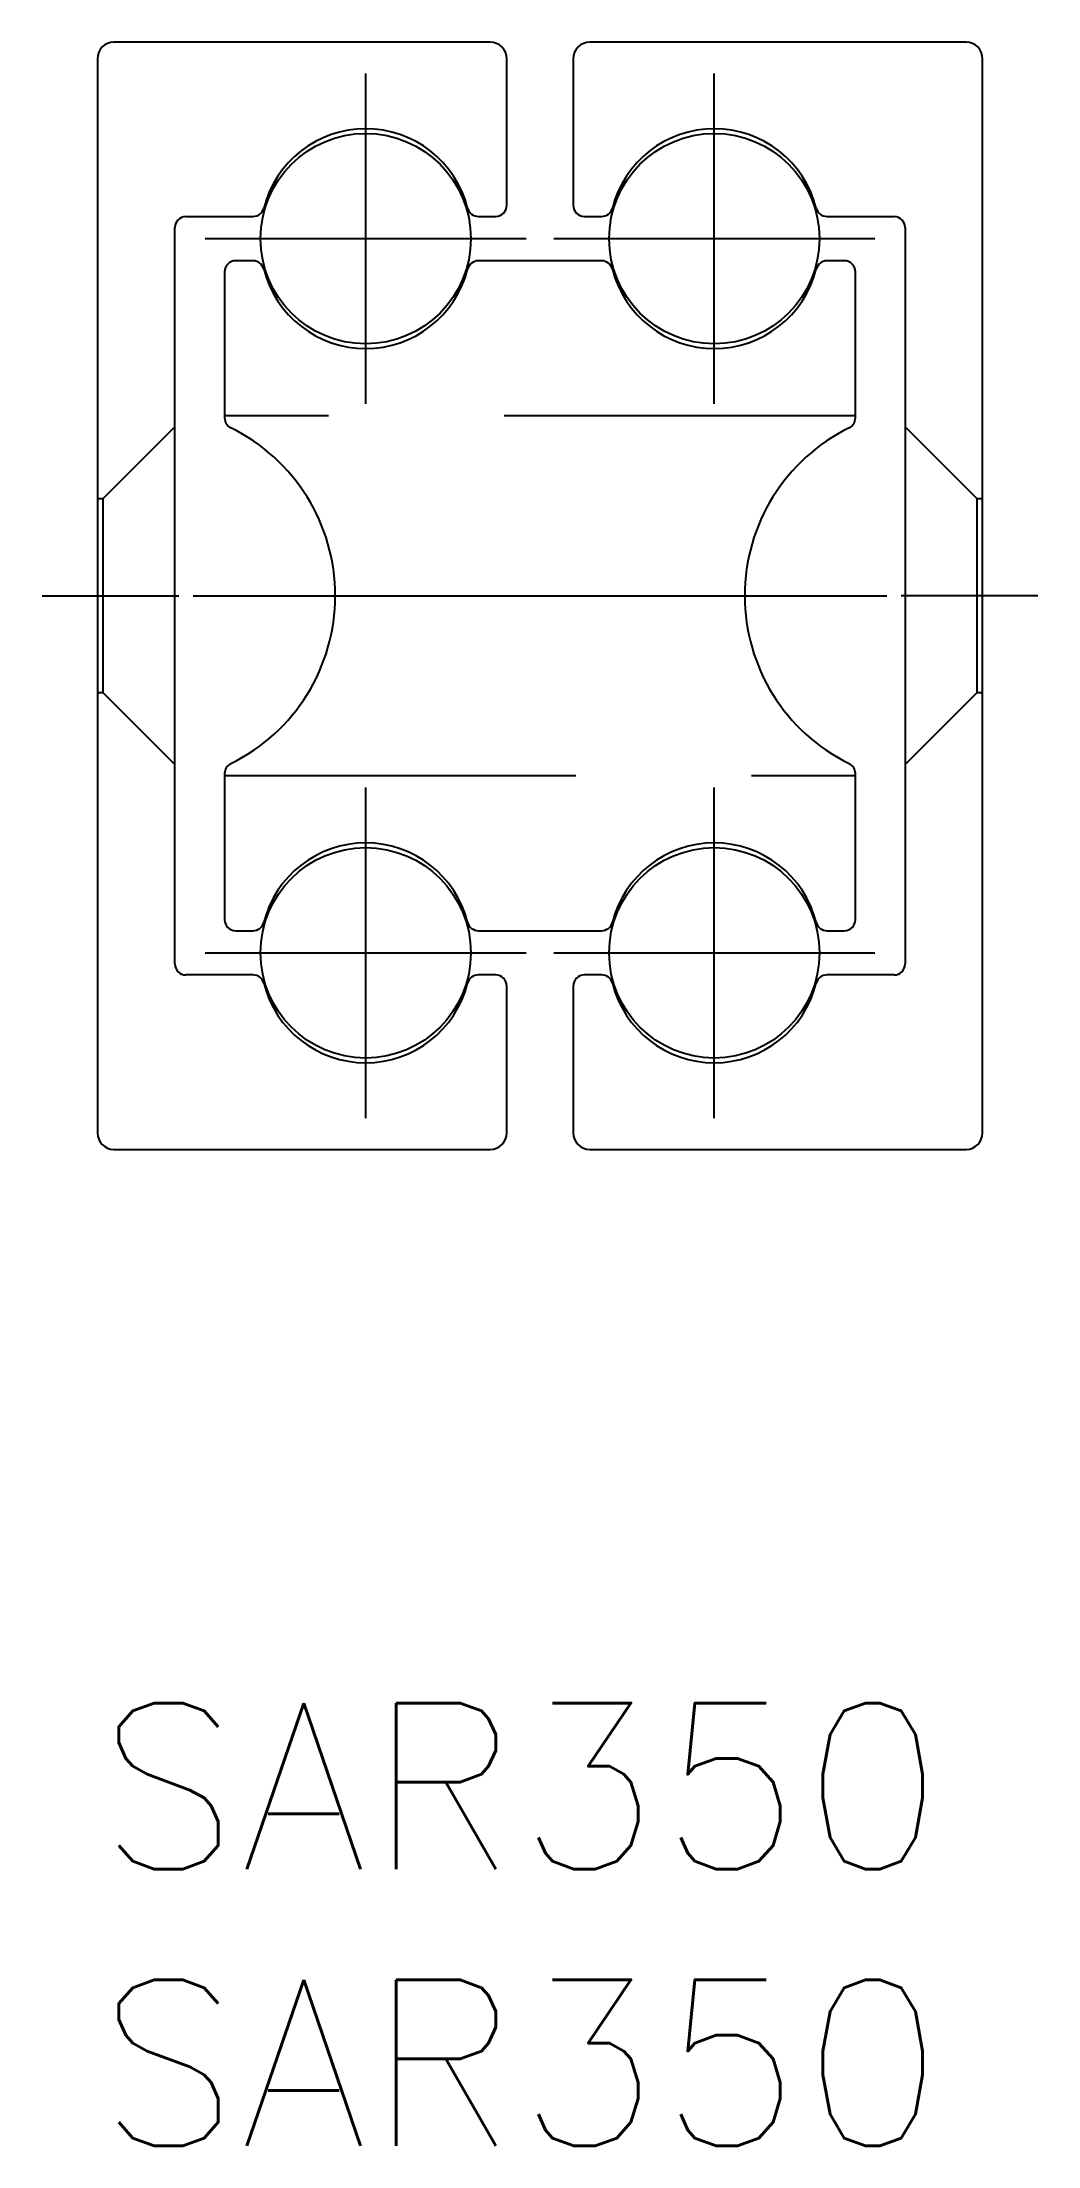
# Model space of a CAD drawing. Extents: x -1 to 1127, y -8 to 30.
# Drawn here: x -1 to 17, y -8 to 30 of the extents above; entities that cross this region are included whole.
import ezdxf

# ---------------------------------------------------------------- set-up
doc = ezdxf.new("R2010")
doc.units = 0
doc.header["$LTSCALE"] = 0.5
doc.linetypes.add('CENTER', pattern=[50.8, 31.75, -6.35, 6.35, -6.35])
doc.linetypes.add('DASHED', pattern=[19.05, 12.7, -6.35])
for name, color, linetype in [('MSM_CENTER', 1, 'CENTER'), ('MSM_CONTINUOUS', 7, 'CONTINUOUS'), ('MSM_DASHED', 4, 'DASHED'), ('MSM_PART_NUMBER', 7, 'CONTINUOUS')]:
    doc.layers.add(name, color=color, linetype=linetype)
doc.styles.get("Standard").update_dxf_attribs({"font": 'txt.shx', "height": 3, "bigfont": 'bigfont.shx'})

# ---------------------------------------------------------------- blocks, each defined once
blk = doc.blocks.new('*U3')
at = {"layer": 'MSM_PART_NUMBER'}
blk.add_text('SAR350', height=3, dxfattribs=at).set_placement((0, -3))
blk = doc.blocks.new('*U4')
at = {"layer": 'MSM_PART_NUMBER'}
blk.add_text('SAR350', height=3, dxfattribs=at).set_placement((0, -8))

msp = doc.modelspace()

# ---------------------------------------------------------------- linework, layer by layer
at = {"layer": 'MSM_CENTER'}
for p, q in [((4.85, 23.465), (4.85, 29.435)), ((11.15, 23.465), (11.15, 29.435)), ((1.95, 26.45), (7.75, 26.45)), ((8.25, 26.45), (14.05, 26.45)), ((-1, 20), (1.47, 20)), ((1.73, 20), (14.27, 20)), ((17, 20), (14.53, 20)), ((4.85, 10.565), (4.85, 16.535)), ((11.15, 10.565), (11.15, 16.535)), ((1.95, 13.55), (7.75, 13.55)), ((8.25, 13.55), (14.05, 13.55))]:
    msp.add_line(p, q, dxfattribs=at)
at = {"layer": 'MSM_CONTINUOUS'}
for p, q in [((0, 29.7), (0, 10.3)), ((7.1, 30), (0.3, 30)), ((7.4, 27.05), (7.4, 29.7)), ((8.6, 29.7), (8.6, 27.05)), ((15.7, 30), (8.9, 30)), ((16, 10.3), (16, 29.7)), ((1.4, 13.35), (1.4, 26.65)), ((1.6, 26.85), (2.814, 26.85)), ((6.886, 26.85), (7.2, 26.85)), ((8.8, 26.85), (9.114, 26.85)), ((13.186, 26.85), (14.4, 26.85)), ((14.6, 26.65), (14.6, 13.35)), ((2.3, 25.85), (2.3, 23.212)), ((2.814, 26.05), (2.5, 26.05)), ((9.114, 26.05), (6.886, 26.05)), ((13.5, 26.05), (13.186, 26.05)), ((13.7, 23.212), (13.7, 25.85)), ((2.3, 16.788), (2.3, 14.15)), ((13.7, 14.15), (13.7, 16.788)), ((2.5, 13.95), (2.814, 13.95)), ((6.886, 13.95), (9.114, 13.95)), ((13.186, 13.95), (13.5, 13.95)), ((2.814, 13.15), (1.6, 13.15)), ((7.2, 13.15), (6.886, 13.15)), ((7.4, 10.3), (7.4, 12.95)), ((8.6, 12.95), (8.6, 10.3)), ((9.114, 13.15), (8.8, 13.15)), ((14.4, 13.15), (13.186, 13.15)), ((0.3, 10), (7.1, 10)), ((8.9, 10), (15.7, 10))]:
    msp.add_line(p, q, dxfattribs=at)
for centre in [(4.85, 26.45), (11.15, 26.45), (4.85, 13.55), (11.15, 13.55)]:
    msp.add_circle(centre, 1.9, dxfattribs=at)
for centre, radius, start, end in [((0.3, 29.7), 0.3, 90, 180), ((7.1, 29.7), 0.3, 360, 90), ((8.9, 29.7), 0.3, 90, 180), ((15.7, 29.7), 0.3, 360, 90), ((4.85, 26.535), 1.9, 14.1959, 165.8041), ((11.15, 26.535), 1.9, 14.1959, 165.8041), ((2.814, 27.05), 0.2, 270, 345.8041), ((6.886, 27.05), 0.2, 194.1959, 270), ((7.2, 27.05), 0.2, 270, 0), ((8.8, 27.05), 0.2, 180, 270), ((9.114, 27.05), 0.2, 270, 345.8041), ((13.186, 27.05), 0.2, 194.1959, 270), ((1.6, 26.65), 0.2, 90, 180), ((14.4, 26.65), 0.2, 360, 90), ((2.5, 25.85), 0.2, 90, 180), ((2.814, 25.85), 0.2, 14.1959, 90), ((4.85, 26.365), 1.9, 194.1959, 345.8041), ((6.886, 25.85), 0.2, 90, 165.8041), ((9.114, 25.85), 0.2, 14.1959, 90), ((11.15, 26.365), 1.9, 194.1959, 345.8041), ((13.186, 25.85), 0.2, 90, 165.8041), ((13.5, 25.85), 0.2, 0, 90), ((2.5, 23.212), 0.2, 180, 243.8174), ((13.5, 23.212), 0.2, 296.1825, 0), ((0.921, 20), 3.379, 296.1825, 63.8175), ((15.079, 20), 3.379, 116.1825, 243.8175), ((2.5, 16.788), 0.2, 116.1825, 180), ((13.5, 16.788), 0.2, 0, 63.8175), ((4.85, 13.635), 1.9, 14.1959, 165.8041), ((11.15, 13.635), 1.9, 14.1959, 165.8041), ((2.5, 14.15), 0.2, 180, 270), ((2.814, 14.15), 0.2, 270, 345.8041), ((6.886, 14.15), 0.2, 194.1959, 270), ((9.114, 14.15), 0.2, 270, 345.8041), ((13.186, 14.15), 0.2, 194.1959, 270), ((13.5, 14.15), 0.2, 270, 0), ((1.6, 13.35), 0.2, 180, 270), ((14.4, 13.35), 0.2, 270, 0), ((2.814, 12.95), 0.2, 14.1959, 90), ((4.85, 13.465), 1.9, 194.1959, 345.8041), ((6.886, 12.95), 0.2, 90, 165.8041), ((7.2, 12.95), 0.2, 0, 90), ((8.8, 12.95), 0.2, 90, 180), ((9.114, 12.95), 0.2, 14.1959, 90), ((11.15, 13.465), 1.9, 194.1959, 345.8041), ((13.186, 12.95), 0.2, 90, 165.8041), ((0.3, 10.3), 0.3, 180, 270), ((7.1, 10.3), 0.3, 270, 0), ((8.9, 10.3), 0.3, 180, 270), ((15.7, 10.3), 0.3, 270, 0)]:
    msp.add_arc(centre, radius, start, end, dxfattribs=at)
at = {"layer": 'MSM_DASHED'}
for p, q in [((13.7, 23.25), (2.3, 23.25)), ((1.4, 23.05), (0.1, 21.75)), ((15.9, 21.75), (14.6, 23.05)), ((0.1, 21.75), (0, 21.75)), ((0.1, 21.75), (0.1, 18.25)), ((16, 21.75), (15.9, 21.75)), ((15.9, 18.25), (15.9, 21.75)), ((0, 18.25), (0.1, 18.25)), ((0.1, 18.25), (1.4, 16.95)), ((14.6, 16.95), (15.9, 18.25)), ((15.9, 18.25), (16, 18.25)), ((2.3, 16.75), (13.7, 16.75))]:
    msp.add_line(p, q, dxfattribs=at)

# ---------------------------------------------------------------- block references
at = {"layer": 'MSM_CONTINUOUS'}
for name in ['*U3', '*U4']:
    msp.add_blockref(name, (0, 0), dxfattribs=at)

doc.saveas('drawing.dxf')
